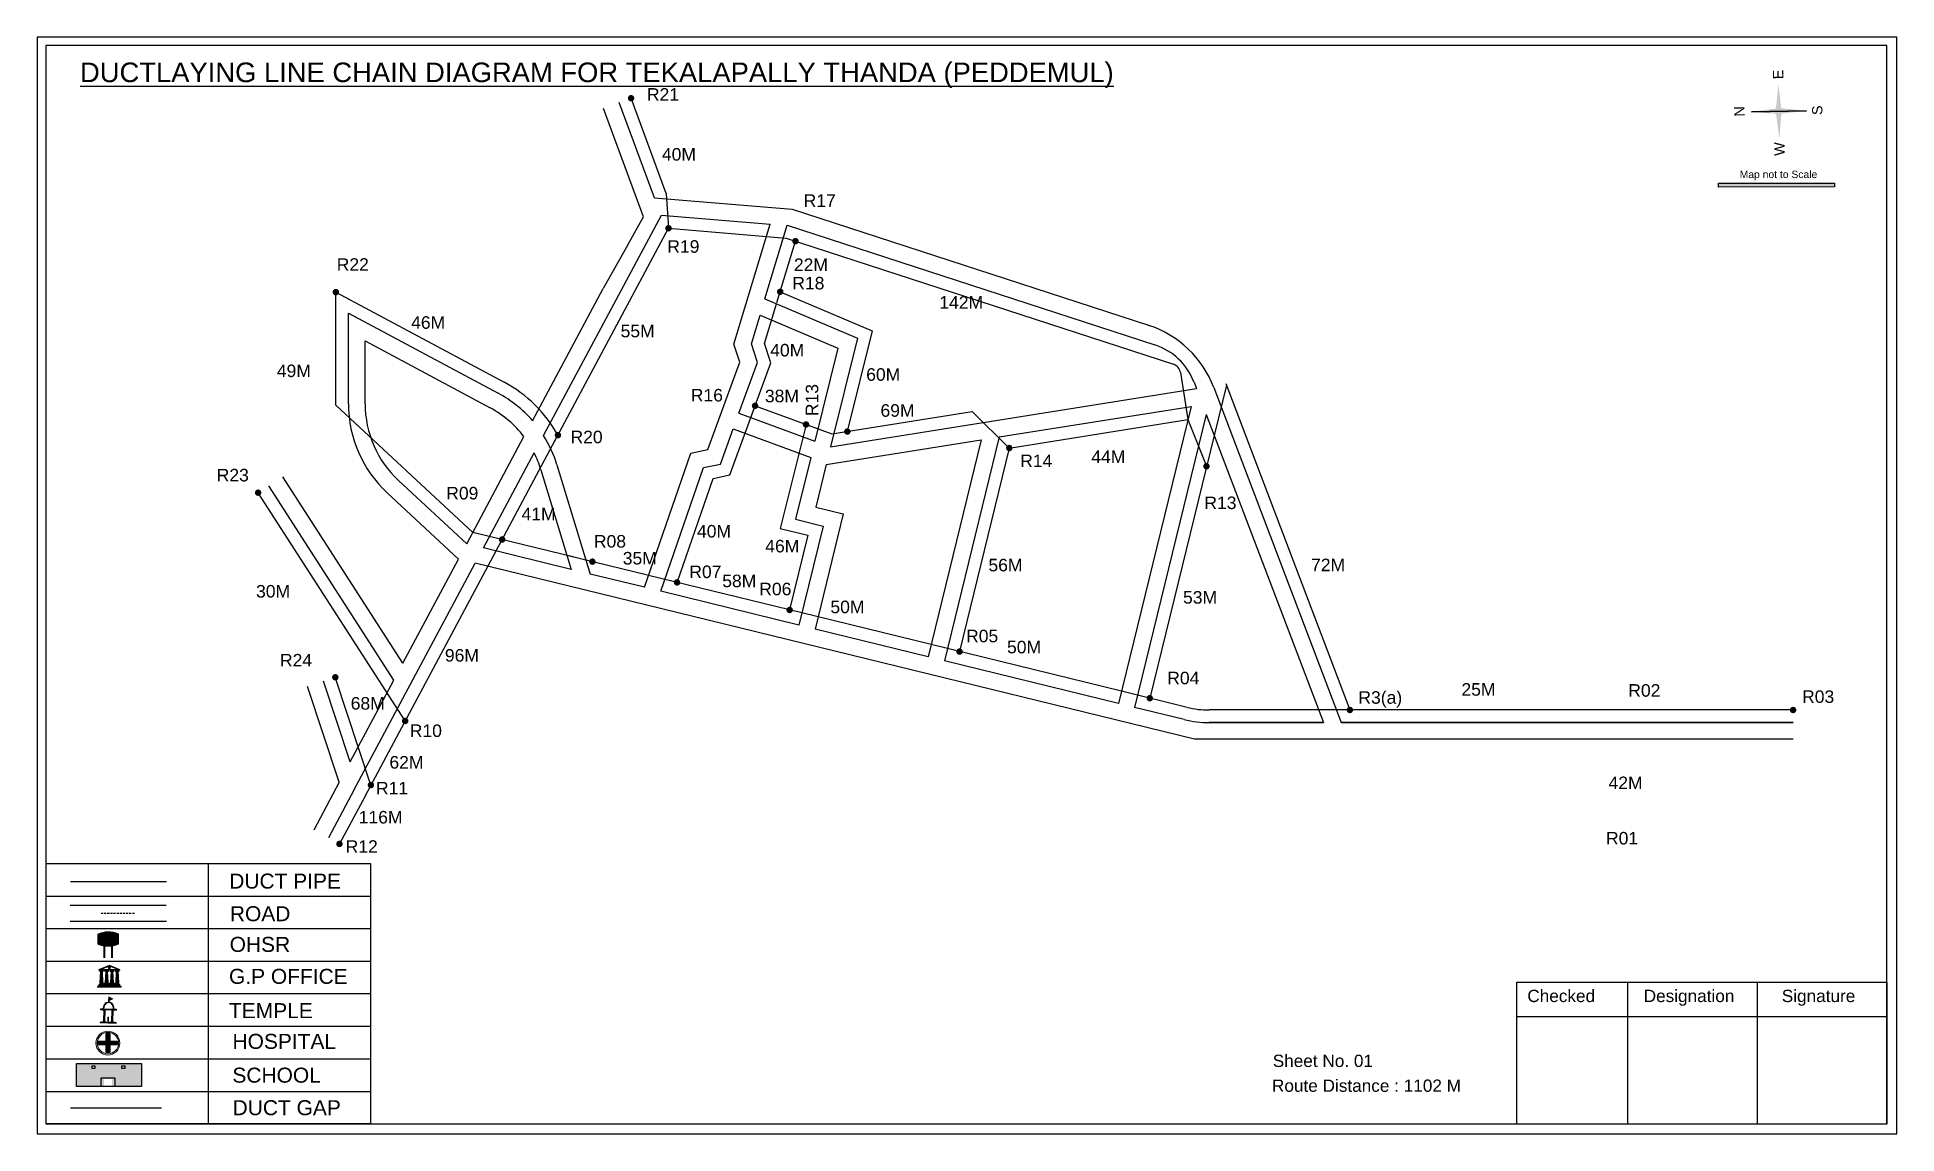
# Model space of a CAD drawing. Header units: inches. Extents: x -117 to 51867, y -12715 to 3423.
# Drawn here: x 16753 to 17643, y -12715 to -12190 of the extents above; entities that cross this region are included whole.
import ezdxf

# ---------------------------------------------------------------- set-up
doc = ezdxf.new("R2010")
doc.units = ezdxf.units.IN
doc.header["$MEASUREMENT"] = 0
doc.linetypes.add('DASHEDX2', pattern=[1.5, 1, -0.5])
for name, color, linetype in [('LANDMARK', 7, 'Continuous'), ('OHT', 7, 'Continuous'), ('pipe', 5, 'Continuous')]:
    doc.layers.add(name, color=color, linetype=linetype)
doc.styles.get("Standard").update_dxf_attribs({"font": 'arial.ttf'})

msp = doc.modelspace()

# ---------------------------------------------------------------- texts
at = {"color": 242, "true_color": 0xcd2027}
msp.add_text('%%UDUCTLAYING LINE CHAIN DIAGRAM FOR TEKALAPALLY THANDA (PEDDEMUL)', height=9.375, dxfattribs=at).set_placement((16773.24, -12211.51))
for s, height, rotation, p in [('E', 4.95, 91.00631, (17588.6, -12210.11)), ('N', 4.95, 91.00631, (17570.02, -12227.96)), ('S', 4.95, 91.00631, (17607.3, -12227.21)), ('W', 4.95, 91.00631, (17589.25, -12246.71)), ('R13', 6, 90, (17126.61, -12371.27))]:
    msp.add_text(s, height=height, rotation=rotation).set_placement(p)
for s, height, p in [('R21', 6, (17044.6, -12220.38)), ('40M', 6, (17051.77, -12249.02)), ('Map not to Scale', 3.5424, (17567.69, -12257.4)), ('R17', 6, (17119.62, -12271.17)), ('R19', 6, (17054.35, -12293.12)), ('R22', 6, (16896.12, -12301.73)), ('22M', 6, (17114.95, -12301.86)), ('R18', 6, (17114.18, -12310.64)), ('142M', 6, (17184.56, -12319.87)), ('46M', 6, (16931.73, -12329.47)), ('55M', 6, (17032.01, -12333.57)), ('40M', 6, (17103.61, -12342.71)), ('49M', 6, (16867.46, -12352.6)), ('60M', 6, (17149.56, -12354.35)), ('R16', 6, (17065.61, -12364.25)), ('38M', 6, (17101.07, -12364.63)), ('69M', 6, (17156.4, -12371.56)), ('R20', 6, (17008.03, -12384.22)), ('R14', 6, (17223.29, -12395.63)), ('44M', 6, (17257.33, -12393.69)), ('R23', 6, (16838.67, -12402.47)), ('R09', 6, (16948.54, -12411.11)), ('41M', 6, (16984.58, -12421.1)), ('R13', 6, (17311.43, -12415.71)), ('40M', 6, (17068.57, -12429.32)), ('R08', 6, (17019.22, -12434.14)), ('46M', 6, (17101.24, -12436.43)), ('35M', 6, (17033.03, -12442.21)), ('R07', 6, (17064.89, -12448.73)), ('56M', 6, (17208.08, -12445.51)), ('72M', 6, (17362.51, -12445.42)), ('30M', 6, (16857.5, -12458.03)), ('58M', 6, (17080.64, -12453.08)), ('R06', 6, (17098.37, -12456.95)), ('50M', 6, (17132.43, -12465.51)), ('53M', 6, (17301.22, -12460.94)), ('R05', 6, (17197.38, -12479.44)), ('50M', 6, (17216.98, -12484.72)), ('R24', 6, (16868.95, -12491.01)), ('96M', 6, (16947.9, -12488.68)), ('R04', 6, (17293.67, -12499.52)), ('68M', 6, (16902.81, -12511.63)), ('R3(a)', 6, (17385.16, -12508.83)), ('25M', 6, (17434.49, -12504.98)), ('R02', 6, (17514.34, -12505.46)), ('R03', 6, (17597.55, -12508.43)), ('R10', 6, (16931.09, -12524.73)), ('62M', 6, (16921.34, -12539.83)), ('R11', 6, (16914.92, -12552.21)), ('42M', 6, (17504.89, -12549.66)), ('116M', 6, (16906.65, -12566.1)), ('R12', 6, (16900.4, -12580.13)), ('R01', 6, (17503.69, -12576.15)), ('DUCT PIPE', 7.178, (16844.66, -12597.24)), ('ROAD ', 7.178, (16844.97, -12612.85)), ('OHSR', 7.178, (16844.87, -12627.52)), ('G.P OFFICE', 7.178, (16844.55, -12642.81)), ('Checked', 5.886, (17466.02, -12651.52)), ('Designation', 5.886, (17521.72, -12651.52)), ('Signature', 5.886, (17587.82, -12651.52)), ('TEMPLE', 7.178, (16844.54, -12659.22)), ('HOSPITAL', 7.178, (16846.22, -12673.91)), ('SCHOOL', 7.178, (16846.17, -12690.07)), ('Sheet No. 01', 5.886, (17344.16, -12682.58)), ('Route Distance : 1102 M', 5.886, (17343.79, -12694.45)), ('DUCT GAP', 7.178, (16846.27, -12705.63))]:
    msp.add_text(s, height=height).set_placement(p)

# ---------------------------------------------------------------- blocks, each defined once
blk = doc.blocks.new('OHT')
at = {"linetype": 'Continuous', "lineweight": 0, "true_color": 0x0ffffc}
blk.add_hatch(color=4, dxfattribs=at).paths.add_polyline_path([(0.012, 1), (0, 1, 0.101323), (-0.4, 0.916), (-0.4, 0.525, 0.194075), (0.399, 0.521), (0.399, 0.921, 0.097877)])
at = {"color": 4, "linetype": 'Continuous', "lineweight": 0, "true_color": 0x0ffffc, "flags": 128}
for points in [[(-0.4, 0.525), (-0.4, 0.916)], [(0.399, 0.521), (0.399, 0.921)]]:
    blk.add_lwpolyline(points, dxfattribs=at)
at = {"color": 4, "linetype": 'Continuous', "lineweight": 0, "true_color": 0x0ffffc, "const_width": 0.075, "flags": 128}
for points in [[(-0.15, 0), (-0.15, 0.475)], [(0.15, 0), (0.15, 0.473)]]:
    blk.add_lwpolyline(points, dxfattribs=at)
at = {"color": 4, "linetype": 'Continuous', "lineweight": 0, "true_color": 0x0ffffc}
for centre, radius, start, end in [((0.006, -0.019), 1.019, 67.31091, 113.47108), ((0.004, 1.513), 1.068, 247.76824, 291.70073)]:
    blk.add_arc(centre, radius, start, end, dxfattribs=at)
blk = doc.blocks.new('Government_Office')
at = {"linetype": 'Continuous', "lineweight": 0, "true_color": 0xff0000}
h = blk.add_hatch(color=1, dxfattribs=at)
h.paths.add_polyline_path([(0.44, 0.72), (0.45, 0.75), (0, 0.93), (-0.45, 0.75), (-0.44, 0.72)])
h.paths.add_polyline_path([(0.355, 0.75), (-0.355, 0.75), (0, 0.9)], flags=16)
h.paths.add_polyline_path([(0, 0.778, -1), (0, 0.872, -1)], flags=0)
h = blk.add_hatch(color=1, dxfattribs=at)
edge = h.paths.add_edge_path()
edge.add_arc((0, 0.825), 0.0467, 90, 270)
edge.add_arc((0, 0.825), 0.0467, 270, 450)
for points in [[(-0.5, 0.05), (0.5, 0.05), (0.5, 0), (-0.5, 0)], [(-0.45, 0.075), (-0.45, 0.12), (0.45, 0.12), (0.45, 0.075)], [(-0.4, 0.14), (-0.4, 0.18), (0.4, 0.18), (0.4, 0.14)]]:
    blk.add_hatch(color=1, dxfattribs=at).paths.add_polyline_path(points)
h = blk.add_hatch(color=1, dxfattribs=at)
edge = h.paths.add_edge_path()
edge.add_line((-0.27, 0.195), (-0.295, 0.675))
edge.add_line((-0.295, 0.675), (-0.29, 0.675))
edge.add_arc((-0.278, 0.688), 0.0176, 225.30401, 441.56588)
edge.add_line((-0.275, 0.705), (-0.395, 0.705))
edge.add_arc((-0.392, 0.688), 0.0176, 98.43412, 314.69599)
edge.add_line((-0.38, 0.675), (-0.375, 0.675))
edge.add_line((-0.375, 0.675), (-0.4, 0.195))
edge.add_line((-0.4, 0.195), (-0.27, 0.195))
h = blk.add_hatch(color=1, dxfattribs=at)
edge = h.paths.add_edge_path()
edge.add_line((-0.047, 0.195), (-0.072, 0.675))
edge.add_line((-0.072, 0.675), (-0.067, 0.675))
edge.add_arc((-0.054, 0.688), 0.0176, 225.30401, 441.56588)
edge.add_line((-0.052, 0.705), (-0.172, 0.705))
edge.add_arc((-0.169, 0.688), 0.0176, 98.43412, 314.69599)
edge.add_line((-0.157, 0.675), (-0.152, 0.675))
edge.add_line((-0.152, 0.675), (-0.177, 0.195))
edge.add_line((-0.177, 0.195), (-0.047, 0.195))
h = blk.add_hatch(color=1, dxfattribs=at)
edge = h.paths.add_edge_path()
edge.add_line((0.177, 0.195), (0.152, 0.675))
edge.add_line((0.152, 0.675), (0.157, 0.675))
edge.add_arc((0.169, 0.688), 0.0176, 225.30401, 441.56588)
edge.add_line((0.172, 0.705), (0.052, 0.705))
edge.add_arc((0.054, 0.688), 0.0176, 98.43412, 314.69599)
edge.add_line((0.067, 0.675), (0.072, 0.675))
edge.add_line((0.072, 0.675), (0.047, 0.195))
edge.add_line((0.047, 0.195), (0.177, 0.195))
h = blk.add_hatch(color=1, dxfattribs=at)
edge = h.paths.add_edge_path()
edge.add_line((0.4, 0.195), (0.375, 0.675))
edge.add_line((0.375, 0.675), (0.38, 0.675))
edge.add_arc((0.392, 0.688), 0.0176, 225.30401, 441.56588)
edge.add_line((0.395, 0.705), (0.275, 0.705))
edge.add_arc((0.278, 0.688), 0.0176, 98.43412, 314.69599)
edge.add_line((0.29, 0.675), (0.295, 0.675))
edge.add_line((0.295, 0.675), (0.27, 0.195))
edge.add_line((0.27, 0.195), (0.4, 0.195))
at = {"color": 1, "linetype": 'Continuous', "lineweight": 0, "true_color": 0xff0000, "flags": 128}
for points in [[(-0.45, 0.75), (-0.44, 0.72), (0.44, 0.72), (0.45, 0.75), (0, 0.93)], [(-0.355, 0.75), (0.355, 0.75), (0, 0.9)], [(-0.5, 0.05), (0.5, 0.05), (0.5, 0), (-0.5, 0)], [(-0.45, 0.075), (-0.45, 0.12), (0.45, 0.12), (0.45, 0.075)], [(-0.4, 0.14), (-0.4, 0.18), (0.4, 0.18), (0.4, 0.14)]]:
    blk.add_lwpolyline(points, close=True, dxfattribs=at)
for points in [[(0, 0.872, 1), (0, 0.778, 1)], [(-0.27, 0.195), (-0.295, 0.675), (-0.29, 0.675, 1.379694), (-0.275, 0.705), (-0.395, 0.705, 1.379694), (-0.38, 0.675), (-0.375, 0.675), (-0.4, 0.195)], [(-0.047, 0.195), (-0.072, 0.675), (-0.067, 0.675, 1.379694), (-0.052, 0.705), (-0.172, 0.705, 1.379694), (-0.157, 0.675), (-0.152, 0.675), (-0.177, 0.195)], [(0.177, 0.195), (0.152, 0.675), (0.157, 0.675, 1.379694), (0.172, 0.705), (0.052, 0.705, 1.379694), (0.067, 0.675), (0.072, 0.675), (0.047, 0.195)], [(0.4, 0.195), (0.375, 0.675), (0.38, 0.675, 1.379694), (0.395, 0.705), (0.275, 0.705, 1.379694), (0.29, 0.675), (0.295, 0.675), (0.27, 0.195)]]:
    blk.add_lwpolyline(points, format="xyb", close=True, dxfattribs=at)
blk = doc.blocks.new('Temple')
at = {"linetype": 'Continuous', "lineweight": 0, "true_color": 0xff0000}
h = blk.add_hatch(color=1, dxfattribs=at)
edge = h.paths.add_edge_path()
edge.add_line((0.175, 0.49), (0.225, 0.49))
edge.add_line((0.225, 0.49), (0.225, 0.497))
edge.add_line((0.225, 0.497), (0.307, 0.497))
edge.add_line((0.307, 0.497), (0.307, 0.533))
edge.add_line((0.307, 0.533), (0.257, 0.533))
edge.add_line((0.257, 0.533), (0.257, 0.54))
edge.add_line((0.257, 0.54), (0.2, 0.54))
edge.add_spline(control_points=[(0.2, 0.54), (0.2, 0.589), (0.19, 0.638), (0.142, 0.743), (0.092, 0.79), (0.027, 0.805), (0.02, 0.806), (0.012, 0.806)], knot_values=[4.712389, 4.712389, 4.712389, 4.712389, 5.278166, 5.278166, 6.117402, 6.117402, 6.223801, 6.223801, 6.223801, 6.223801], degree=3, periodic=0)
edge.add_line((0.012, 0.806), (0.012, 0.79))
edge.add_line((0.012, 0.79), (-0.012, 0.79))
edge.add_line((-0.012, 0.79), (-0.012, 0.806))
edge.add_spline(control_points=[(-0.012, 0.806), (-0.055, 0.802), (-0.096, 0.781), (-0.171, 0.699), (-0.197, 0.628), (-0.2, 0.55), (-0.2, 0.545), (-0.2, 0.54)], knot_values=[6.343965, 6.343965, 6.343965, 6.343965, 6.956638, 6.956638, 7.795874, 7.795874, 7.853982, 7.853982, 7.853982, 7.853982], degree=3, periodic=0)
edge.add_line((-0.2, 0.54), (-0.257, 0.54))
edge.add_line((-0.257, 0.54), (-0.257, 0.533))
edge.add_line((-0.257, 0.533), (-0.307, 0.533))
edge.add_line((-0.307, 0.533), (-0.307, 0.497))
edge.add_line((-0.307, 0.497), (-0.225, 0.497))
edge.add_line((-0.225, 0.497), (-0.225, 0.49))
edge.add_line((-0.225, 0.49), (-0.175, 0.49))
edge.add_line((-0.175, 0.49), (-0.175, 0.07))
edge.add_arc((-0.205, 0.07), 0.03, -90, 0, ccw=False)
edge.add_line((-0.205, 0.04), (-0.257, 0.04))
edge.add_line((-0.257, 0.04), (-0.257, 0.033))
edge.add_line((-0.257, 0.033), (-0.307, 0.033))
edge.add_line((-0.307, 0.033), (-0.307, 0))
edge.add_line((-0.307, 0), (0.307, 0))
edge.add_line((0.307, 0), (0.307, 0.033))
edge.add_line((0.307, 0.033), (0.257, 0.033))
edge.add_line((0.257, 0.033), (0.257, 0.04))
edge.add_line((0.257, 0.04), (0.205, 0.04))
edge.add_arc((0.205, 0.07), 0.03, 180, 270, ccw=False)
edge.add_line((0.175, 0.07), (0.175, 0.49))
h.paths.add_polyline_path([(0.125, 0.07, -0.414214), (0.095, 0.04), (0.05, 0.04), (0.05, 0.033), (-0.05, 0.033), (-0.05, 0.04), (-0.095, 0.04, -0.414214), (-0.125, 0.07), (-0.125, 0.497), (0.125, 0.497)], flags=16)
edge = h.paths.add_edge_path(flags=16)
edge.add_ellipse((0, 0.54), major_axis=(0, 0.242), ratio=0.722808, start_angle=270, end_angle=450, ccw=False)
edge.add_line((0.175, 0.54), (-0.175, 0.54))
h.paths.add_polyline_path([(0.012, 0.23), (0.012, 0.07), (-0.012, 0.07), (-0.012, 0.23)], flags=0)
h = blk.add_hatch(color=1, dxfattribs=at)
edge = h.paths.add_edge_path()
edge.add_line((0.012, 0.857), (0, 0.85))
edge.add_line((0, 0.85), (-0.003, 0.925))
edge.add_line((-0.003, 0.925), (-0.012, 0.925))
edge.add_line((-0.012, 0.925), (-0.012, 0.806))
edge.add_spline(control_points=[(-0.012, 0.806), (-0.004, 0.807), (0.004, 0.807), (0.012, 0.806)], knot_values=[6.223801, 6.223801, 6.223801, 6.223801, 6.343965, 6.343965, 6.343965, 6.343965], degree=3, periodic=0)
edge.add_line((0.012, 0.806), (0.012, 0.857))
h = blk.add_hatch(color=1, dxfattribs=at)
edge = h.paths.add_edge_path()
edge.add_line((0.012, 0.79), (0.012, 0.806))
edge.add_spline(control_points=[(0.012, 0.806), (0.004, 0.807), (-0.004, 0.807), (-0.012, 0.806)], knot_values=[6.223801, 6.223801, 6.223801, 6.223801, 6.343965, 6.343965, 6.343965, 6.343965], degree=3, periodic=0)
edge.add_line((-0.012, 0.806), (-0.012, 0.79))
edge.add_line((-0.012, 0.79), (0.012, 0.79))
at = {"linetype": 'Continuous', "lineweight": 0, "true_color": 0xe66000}
blk.add_hatch(color=32, dxfattribs=at).paths.add_polyline_path([(-0.006, 1), (0.147, 0.931), (0, 0.85)])
at = {"color": 1, "linetype": 'Continuous', "lineweight": 0, "true_color": 0xff0000, "flags": 128}
for points in [[(0.012, 0.925), (-0.012, 0.925), (-0.012, 0.79), (0.012, 0.79)], [(0.012, 0.23), (-0.012, 0.23), (-0.012, 0.07), (0.012, 0.07)]]:
    blk.add_lwpolyline(points, close=True, dxfattribs=at)
at = {"color": 32, "linetype": 'Continuous', "lineweight": 0, "true_color": 0xe66000, "flags": 128}
blk.add_lwpolyline([(-0.006, 1), (0.147, 0.931), (0, 0.85), (-0.006, 1)], dxfattribs=at)
at = {"color": 1, "linetype": 'Continuous', "lineweight": 0, "true_color": 0xff0000, "flags": 128}
blk.add_lwpolyline([(0.2, 0.54), (0.257, 0.54), (0.257, 0.533), (0.307, 0.533), (0.307, 0.497), (0.225, 0.497), (0.225, 0.49), (0.175, 0.49), (0.175, 0.07, 0.414214), (0.205, 0.04), (0.257, 0.04), (0.257, 0.033), (0.307, 0.033), (0.307, 0), (-0.307, 0), (-0.307, 0.033), (-0.257, 0.033), (-0.257, 0.04), (-0.205, 0.04, 0.414214), (-0.175, 0.07), (-0.175, 0.49), (-0.225, 0.49), (-0.225, 0.497), (-0.307, 0.497), (-0.307, 0.533), (-0.257, 0.533), (-0.257, 0.54), (-0.2, 0.54)], format="xyb", dxfattribs=at)
blk.add_lwpolyline([(-0.175, 0.54), (0.175, 0.54)], dxfattribs=at)
blk.add_lwpolyline([(0.125, 0.497), (0.125, 0.07, -0.414214), (0.095, 0.04), (0.05, 0.04), (0.05, 0.033), (-0.05, 0.033), (-0.05, 0.04), (-0.095, 0.04, -0.414214), (-0.125, 0.07), (-0.125, 0.497)], format="xyb", close=True, dxfattribs=at)
at = {"color": 1, "linetype": 'Continuous', "lineweight": 0, "true_color": 0xff0000}
blk.add_ellipse((0, 0.54), major_axis=(0, 0.242), ratio=0.722808, start_param=4.712389, end_param=7.853982, dxfattribs=at)
blk.add_open_spline([(0.2, 0.54), (0.2, 0.589), (0.19, 0.638), (0.142, 0.743), (0.092, 0.79), (-0.023, 0.816), (-0.085, 0.794), (-0.171, 0.699), (-0.197, 0.628), (-0.2, 0.55), (-0.2, 0.545), (-0.2, 0.54)], degree=3, knots=[4.712389, 4.712389, 4.712389, 4.712389, 5.278166, 5.278166, 6.117402, 6.117402, 6.956638, 6.956638, 7.795874, 7.795874, 7.853982, 7.853982, 7.853982, 7.853982], dxfattribs=at)
blk = doc.blocks.new('*U116')
at = {"color": 0, "linetype": 'DASHEDX2', "transparency": 16777216}
blk.add_line((-8.22, 0), (8.01, 0), dxfattribs=at)
blk = doc.blocks.new('Hospital')
at = {"linetype": 'Continuous', "lineweight": 0, "true_color": 0x000000}
h = blk.add_hatch(color=18, dxfattribs=at)
h.paths.add_polyline_path([(-0.5, 0, 1), (0.5, 0, 1)])
h.paths.add_polyline_path([(0.446, 0, -1), (-0.446, 0, -1)], flags=16)
at = {"linetype": 'Continuous', "true_color": 0xff0000}
blk.add_hatch(color=1, dxfattribs=at).paths.add_polyline_path([(-0.394, 0.08), (-0.08, 0.08), (-0.08, 0.394), (0.08, 0.394), (0.08, 0.08), (0.394, 0.08), (0.394, -0.08), (0.08, -0.08), (0.08, -0.394), (-0.08, -0.394), (-0.08, -0.08), (-0.394, -0.08)])
at = {"color": 1, "linetype": 'Continuous', "true_color": 0xff0000, "flags": 128}
blk.add_lwpolyline([(-0.394, 0.08), (-0.08, 0.08), (-0.08, 0.394), (0.08, 0.394), (0.08, 0.08), (0.394, 0.08), (0.394, -0.08), (0.08, -0.08), (0.08, -0.394), (-0.08, -0.394), (-0.08, -0.08), (-0.394, -0.08)], close=True, dxfattribs=at)
at = {"color": 18, "linetype": 'Continuous', "lineweight": 0, "true_color": 0x000000}
for radius in [0.5, 0.446]:
    blk.add_circle((0, 0), radius, dxfattribs=at)

# ---------------------------------------------------------------- hatches: boundary and pattern name
at = {"ltscale": 0.5}
h = msp.add_hatch(color=5, dxfattribs=at)
h.dxf.hatch_style = 1
h.paths.add_polyline_path([(17038.58, -12219.21, 1), (17035.46, -12219.21, 1)])
at = {"true_color": 0x0093dd}
h = msp.add_hatch(color=142, dxfattribs=at)
h.dxf.hatch_style = 1
h.paths.add_polyline_path([(17557.51, -12259.9), (17557.51, -12261.75), (17613.02, -12261.62), (17613.02, -12259.78)])
at = {"ltscale": 0.5}
h = msp.add_hatch(color=5, dxfattribs=at)
h.dxf.hatch_style = 1
h.paths.add_polyline_path([(17056.49, -12281.4, 1), (17053.37, -12281.4, 1)])
h = msp.add_hatch(color=5, dxfattribs=at)
h.dxf.hatch_style = 1
h.paths.add_polyline_path([(17117.3, -12287.58, 1), (17114.18, -12287.58, 1)])
h = msp.add_hatch(color=5, dxfattribs=at)
h.dxf.hatch_style = 1
h.paths.add_polyline_path([(16897.26, -12311.95, 1), (16894.14, -12311.95, 1)])
h = msp.add_hatch(color=5, dxfattribs=at)
h.dxf.hatch_style = 1
h.paths.add_polyline_path([(17109.96, -12311.77, 1), (17106.85, -12311.77, 1)])
h = msp.add_hatch(color=5, dxfattribs=at)
h.dxf.hatch_style = 1
h.paths.add_polyline_path([(17097.92, -12366.33, 1), (17094.8, -12366.33, 1)])
h = msp.add_hatch(color=5, dxfattribs=at)
h.dxf.hatch_style = 1
h.paths.add_polyline_path([(17003.55, -12380.38, 1), (17000.43, -12380.38, 1)])
h = msp.add_hatch(color=5, dxfattribs=at)
h.dxf.hatch_style = 1
h.paths.add_polyline_path([(17122.31, -12375.27, 1), (17119.19, -12375.27, 1)])
h = msp.add_hatch(color=5, dxfattribs=at)
h.dxf.hatch_style = 1
h.paths.add_polyline_path([(17142.08, -12378.62, 1), (17138.97, -12378.62, 1)])
h = msp.add_hatch(color=5, dxfattribs=at)
h.dxf.hatch_style = 1
h.paths.add_polyline_path([(17219.62, -12386.52, 1), (17216.5, -12386.52, 1)])
h = msp.add_hatch(color=5, dxfattribs=at)
h.dxf.hatch_style = 1
h.paths.add_polyline_path([(17314, -12395.26, 1), (17310.89, -12395.26, 1)])
h = msp.add_hatch(color=5, dxfattribs=at)
h.dxf.hatch_style = 1
h.paths.add_polyline_path([(16860.05, -12407.87, 1), (16856.94, -12407.87, 1)])
h = msp.add_hatch(color=5, dxfattribs=at)
h.dxf.hatch_style = 1
h.paths.add_polyline_path([(16976.85, -12430.29, 1), (16973.73, -12430.29, 1)])
h = msp.add_hatch(color=5, dxfattribs=at)
h.dxf.hatch_style = 1
h.paths.add_polyline_path([(17020.05, -12440.87, 1), (17016.93, -12440.87, 1)])
h = msp.add_hatch(color=5, dxfattribs=at)
h.dxf.hatch_style = 1
h.paths.add_polyline_path([(17060.59, -12450.79, 1), (17057.47, -12450.79, 1)])
h = msp.add_hatch(color=5, dxfattribs=at)
h.dxf.hatch_style = 1
h.paths.add_polyline_path([(17114.48, -12463.98, 1), (17111.36, -12463.98, 1)])
h = msp.add_hatch(color=5, dxfattribs=at)
h.dxf.hatch_style = 1
h.paths.add_polyline_path([(17195.79, -12483.88, 1), (17192.67, -12483.88, 1)])
h = msp.add_hatch(color=5, dxfattribs=at)
h.dxf.hatch_style = 1
h.paths.add_polyline_path([(16897, -12496.16, 1), (16893.89, -12496.16, 1)])
h = msp.add_hatch(color=5, dxfattribs=at)
h.dxf.hatch_style = 1
h.paths.add_polyline_path([(17286.86, -12506.17, 1), (17283.74, -12506.17, 1)])
h = msp.add_hatch(color=5, dxfattribs=at)
h.dxf.hatch_style = 1
h.paths.add_polyline_path([(17382.64, -12511.82, 1), (17379.52, -12511.82, 1)])
h = msp.add_hatch(color=5, dxfattribs=at)
h.dxf.hatch_style = 1
h.paths.add_polyline_path([(17594.8, -12511.82, 1), (17591.69, -12511.82, 1)])
h = msp.add_hatch(color=5, dxfattribs=at)
h.dxf.hatch_style = 1
h.paths.add_polyline_path([(16930.44, -12517.07, 1), (16927.32, -12517.07, 1)])
h = msp.add_hatch(color=5, dxfattribs=at)
h.dxf.hatch_style = 1
h.paths.add_polyline_path([(16914.05, -12547.71, 1), (16910.93, -12547.71, 1)])
h = msp.add_hatch(color=5, dxfattribs=at)
h.dxf.hatch_style = 1
h.paths.add_polyline_path([(16898.99, -12575.87, 1), (16895.87, -12575.87, 1)])
at = {"true_color": 0xc8c92d}
h = msp.add_hatch(color=52, dxfattribs=at)
h.dxf.hatch_style = 1
h.paths.add_polyline_path([(16777.7, -12680.84), (16771.54, -12680.84), (16771.54, -12691.93), (16777.7, -12691.93)])
h.paths.add_polyline_path([(16802.55, -12680.84), (16796.39, -12680.84), (16796.39, -12691.93), (16802.55, -12691.93)])
at = {"true_color": 0x293189}
h = msp.add_hatch(color=177, dxfattribs=at)
h.dxf.hatch_style = 1
h.paths.add_polyline_path([(16796.39, -12680.84), (16777.7, -12680.84), (16777.7, -12691.93), (16784.71, -12691.93), (16784.71, -12688.29), (16788.57, -12688.29), (16788.57, -12691.93), (16796.39, -12691.93)])
h.paths.add_polyline_path([(16780.37, -12683.31), (16779, -12683.31), (16779, -12682.04), (16780.37, -12682.04)], flags=16)
h.paths.add_polyline_path([(16793.25, -12683.31), (16793.25, -12682.04), (16794.62, -12682.04), (16794.62, -12683.31)], flags=16)

# ---------------------------------------------------------------- linework, layer by layer
for p, q in [((17048.18, -12266.78), (17031.39, -12221.28)), ((17043.02, -12275.91), (17023.89, -12224.05)), ((17599.58, -12225.2), (17573.28, -12225.66)), ((17573.28, -12225.66), (17599.58, -12225.2)), ((17599.58, -12225.2), (17573.28, -12225.66)), ((17586.45, -12225.43), (17599.58, -12225.2)), ((16995.11, -12380.53), (17051.5, -12275.09)), ((17048.18, -12266.78), (17114.09, -12272.33)), ((17051.5, -12275.09), (17103.57, -12279.47)), ((17114.09, -12272.33), (17284.72, -12327.83)), ((17035.41, -12289.39), (17043.02, -12275.91)), ((17086.2, -12336.77), (17103.57, -12279.47)), ((17101.1, -12315.18), (17111.77, -12279.99)), ((17111.77, -12279.99), (17287.71, -12337.21)), ((17035.41, -12289.39), (17023.61, -12310.27)), ((16989.83, -12373.43), (17023.61, -12310.27)), ((17101.1, -12315.18), (17145.38, -12334.01)), ((16901.7, -12321.96), (16973.39, -12360.31)), ((16901.7, -12365.37), (16901.7, -12321.96)), ((17094.59, -12336.66), (17098.76, -12322.89)), ((17098.76, -12322.89), (17135.98, -12338.71)), ((16909.7, -12365.37), (16909.7, -12335.31)), ((16909.7, -12335.31), (16969.62, -12367.36)), ((17089.09, -12345.5), (17086.2, -12336.77)), ((17097.56, -12345.63), (17094.59, -12336.66)), ((17145.38, -12334.01), (17132.52, -12385.97)), ((17073.79, -12387.24), (17089.09, -12345.5)), ((17088.66, -12369.9), (17097.56, -12345.63)), ((17135.98, -12338.71), (17124.97, -12383.2)), ((17306.47, -12355.07), (17307.61, -12358.08)), ((17132.52, -12385.97), (17307.61, -12358.08)), ((17315.99, -12357.6), (17376.95, -12517.82)), ((17088.66, -12369.9), (17124.97, -12383.2)), ((17213.18, -12381.22), (17305.05, -12366.59)), ((17305.05, -12366.59), (17270.27, -12508.67)), ((17312.33, -12370.48), (17278.04, -12510.57)), ((17312.07, -12371.54), (17312.7, -12371.44)), ((17312.33, -12370.48), (17368.39, -12517.82)), ((16958.33, -12432.32), (16985.75, -12381.07)), ((17079.77, -12394.17), (17085.91, -12377.41)), ((17085.91, -12377.41), (17123.04, -12391.02)), ((17213.18, -12381.22), (17186.98, -12488.28)), ((16966.35, -12434.28), (16990.65, -12388.87)), ((17043.4, -12453.14), (17065.61, -12388.93)), ((17065.61, -12388.93), (17073.79, -12387.24)), ((17130.44, -12394.41), (17204.61, -12382.59)), ((17204.61, -12382.59), (17179.21, -12486.38)), ((16993.88, -12396.91), (17008.37, -12444.57)), ((17001.53, -12394.58), (17017.4, -12446.78)), ((17051.21, -12455.05), (17071.69, -12395.84)), ((17071.69, -12395.84), (17079.77, -12394.17)), ((17123.04, -12391.02), (17115.71, -12420.62)), ((17130.44, -12394.41), (17125.4, -12414.77)), ((16923.44, -12497.56), (16863.54, -12404.62)), ((16927.75, -12489.49), (16870.26, -12400.29)), ((16954.43, -12439.61), (16920.24, -12407.89)), ((16958.33, -12432.32), (16925.69, -12402.02)), ((17125.4, -12414.77), (17138.58, -12418.03)), ((17115.71, -12420.62), (17128.91, -12423.88)), ((17128.91, -12423.88), (17117.32, -12471.23)), ((17138.58, -12418.01), (17125.09, -12473.14)), ((17008.37, -12444.57), (16966.35, -12434.28)), ((16904.37, -12550.18), (16962.46, -12441.57)), ((16927.75, -12489.49), (16954.43, -12439.61)), ((17306.7, -12525.82), (16962.46, -12441.57)), ((17043.4, -12453.14), (17017.4, -12446.78)), ((17117.32, -12471.23), (17051.21, -12455.05)), ((17179.21, -12486.38), (17125.09, -12473.14)), ((17270.27, -12508.67), (17186.98, -12488.28)), ((16902.52, -12536.67), (16923.44, -12497.56)), ((16897.31, -12546.4), (16882.15, -12500.55)), ((16902.52, -12536.67), (16889.75, -12498.04)), ((17301.81, -12516.39), (17278.04, -12510.57)), ((17313.7, -12517.82), (17368.39, -12517.82)), ((17368.39, -12517.82), (17313.7, -12517.82)), ((17593.24, -12517.82), (17376.95, -12517.82)), ((17376.95, -12517.82), (17593.24, -12517.82)), ((17593.24, -12525.82), (17306.7, -12525.82)), ((16897.31, -12546.4), (16885.08, -12569.27)), ((16904.37, -12550.18), (16892.14, -12573.04)), ((16756.86, -12585.4), (16756.86, -12708.61)), ((16834.62, -12585.4), (16834.62, -12709.82)), ((16912.39, -12600.95), (16756.86, -12600.95)), ((16768.51, -12605.25), (16814.4, -12605.25)), ((16768.51, -12612.77), (16814.63, -12612.77)), ((16912.39, -12616.51), (16756.86, -12616.51)), ((16912.39, -12632.06), (16756.86, -12632.06)), ((16912.39, -12647.61), (16756.86, -12647.61)), ((16912.39, -12663.17), (16756.86, -12663.17)), ((16756.86, -12678.72), (16912.39, -12678.72)), ((16756.86, -12694.27), (16912.39, -12694.27)), ((16756.85, -12708.85), (16756.85, -12709.81)), ((16756.86, -12708.61), (16756.86, -12709.82)), ((16912.39, -12709.82), (16756.86, -12709.82))]:
    msp.add_line(p, q)
at = {"color": 1}
msp.add_line((17573.28, -12225.66), (17586.44, -12225.43), dxfattribs=at)
at = {"color": 242, "true_color": 0xcd2027}
for p, q in [((17513.91, -12641.98), (17513.91, -12709.87)), ((17576.12, -12641.98), (17576.12, -12709.87)), ((17460.95, -12658.42), (17638.17, -12658.42))]:
    msp.add_line(p, q, dxfattribs=at)
for points in [[(16752.74, -12190.02), (16752.74, -12714.52), (17642.88, -12714.52), (17642.88, -12190.02)], [(16756.85, -12194.04), (16756.85, -12709.81), (17638.17, -12709.81), (17638.17, -12194.04)], [(16802.62, -12680.84), (16802.62, -12691.93), (16771.54, -12691.93), (16771.54, -12680.84)], [(16780.37, -12682.04), (16780.37, -12683.31), (16779, -12683.31), (16779, -12682.04)], [(16793.25, -12683.31), (16793.25, -12682.04), (16794.62, -12682.04), (16794.62, -12683.31)]]:
    msp.add_lwpolyline(points, close=True)
at = {"color": 142, "true_color": 0x0093dd}
msp.add_lwpolyline([(17613.02, -12261.62), (17557.51, -12261.75), (17557.51, -12259.9), (17613.02, -12259.78), (17613.02, -12261.62)], dxfattribs=at)
for points in [[(16912.39, -12709.82), (16912.39, -12585.4), (16756.86, -12585.4)], [(16783.38, -12691.93), (16783.38, -12687.82), (16789.9, -12687.82), (16789.9, -12691.93)]]:
    msp.add_lwpolyline(points)
at = {"color": 242, "true_color": 0xcd2027}
msp.add_lwpolyline([(17638.17, -12709.87), (17460.95, -12709.87), (17460.95, -12641.98), (17638.17, -12641.98)], close=True, dxfattribs=at)
for centre, radius, start, end in [((17269.26, -12375.38), 50, 20.829, 71.98221), ((17278.43, -12365.74), 30, 20.829, 71.98221), ((16946.04, -12411.45), 58, 40.96649, 61.85908), ((16959.7, -12365.37), 58, 180, 227.13546), ((16959.7, -12365.37), 50, 180, 227.13546), ((16946.04, -12411.45), 50, 37.42312, 61.85908), ((16946.04, -12411.45), 58, 16.91168, 32.21912), ((16946.04, -12411.45), 50, 16.91168, 26.85212), ((17313.7, -12467.82), 50, 256.24655, 270)]:
    msp.add_arc(centre, radius, start, end)
for points in [[(17587.73, -12225.4), (17584.91, -12225.45), (17586.2, -12212.28)], [(17587.73, -12225.4), (17584.91, -12225.45), (17586.2, -12212.28)], [(17587.73, -12225.4), (17584.91, -12225.45), (17586.66, -12238.58)], [(17587.73, -12225.4), (17584.91, -12225.45), (17586.66, -12238.58)], [(17586.46, -12226.73), (17586.42, -12223.91), (17599.58, -12225.2)], [(17586.46, -12226.73), (17586.42, -12223.91), (17599.58, -12225.2)]]:
    msp.add_solid(points)
at = {"color": 1}
msp.add_solid([(17586.46, -12226.73), (17586.42, -12223.91), (17573.28, -12225.66)], dxfattribs=at)
msp.add_solid([(17586.46, -12226.73), (17586.42, -12223.91), (17573.28, -12225.66)], dxfattribs=at)
at = {"layer": 'OHT', "color": 5}
msp.add_line((16768.68, -12593.87), (16814.57, -12593.87), dxfattribs=at)
at = {"layer": 'OHT', "color": 1}
msp.add_line((16768.68, -12702.05), (16812.27, -12702.05), dxfattribs=at)
at = {"layer": 'pipe'}
for p, q in [((17053.81, -12264.7), (17037.02, -12219.21)), ((17053.81, -12264.7), (17054.93, -12281.4)), ((17000.4, -12383.36), (17054.93, -12281.4)), ((17054.93, -12281.4), (17111.3, -12286.14)), ((17117.48, -12281.84), (17117.51, -12281.73)), ((17106.84, -12316.93), (17115.74, -12287.58)), ((17111.3, -12286.14), (17296.61, -12346.42)), ((16895.7, -12366), (16895.7, -12311.95)), ((16895.7, -12311.95), (16976.22, -12355.02)), ((17100.88, -12336.58), (17106.65, -12317.55)), ((17108.4, -12311.77), (17152.43, -12330.49)), ((17103.91, -12345.73), (17100.88, -12336.58)), ((17152.43, -12330.49), (17140.52, -12378.62)), ((17094.3, -12371.97), (17103.91, -12345.73)), ((17300, -12350.4), (17303.5, -12372.91)), ((17321.96, -12356.4), (17285.3, -12506.17)), ((17321.66, -12355.62), (17381.08, -12511.82)), ((16961.27, -12426.86), (16895.7, -12366)), ((17084.26, -12399.37), (17096.36, -12366.33)), ((17096.36, -12366.33), (17133.12, -12379.8)), ((17133.12, -12379.8), (17200.22, -12369.11)), ((17218.06, -12386.52), (17200.22, -12369.11)), ((17218.06, -12386.52), (17303.5, -12372.91)), ((17303.5, -12372.91), (17312.45, -12395.26)), ((16972.37, -12435.76), (17001.99, -12380.38)), ((17120.75, -12375.27), (17108.45, -12425)), ((17218.06, -12386.52), (17194.23, -12483.88)), ((17076.24, -12401.03), (17084.26, -12399.37)), ((16928.88, -12517.07), (16858.49, -12407.87)), ((17059.03, -12450.79), (17076.24, -12401.03)), ((17108.45, -12425), (17121.66, -12428.27)), ((17009.79, -12438.74), (16961.27, -12426.86)), ((17121.66, -12428.27), (17112.92, -12463.98)), ((16909.66, -12553.01), (16972.37, -12435.76)), ((17044.83, -12447.31), (17006.34, -12437.89)), ((17118.74, -12465.41), (17045.37, -12447.45)), ((17188.4, -12482.46), (17118.74, -12465.41)), ((17271.7, -12502.84), (17188.4, -12482.46)), ((16912.49, -12547.71), (16895.44, -12496.16)), ((17303.24, -12510.56), (17271.7, -12502.84)), ((17368.39, -12511.82), (17313.7, -12511.82)), ((17593.24, -12511.82), (17366.1, -12511.82)), ((16909.66, -12553.01), (16897.43, -12575.87))]:
    msp.add_line(p, q, dxfattribs=at)
for centre, radius, start, end in [((16946.04, -12411.45), 64, 29.04366, 61.85908), ((17295.06, -12351.17), 5, 8.8347, 71.98221), ((17313.7, -12467.82), 44, 256.24655, 270)]:
    msp.add_arc(centre, radius, start, end, dxfattribs=at)

# ---------------------------------------------------------------- block references
at = {"linetype": 'DASHEDX2'}
msp.add_blockref('*U116', (16791.51, -12609.01), dxfattribs=at)
at = {"layer": 'LANDMARK'}
for name, p, xscale, yscale, zscale in [('Government_Office', (16787.27, -12644.47), 11.32114773247135, 11.32114773247135, 11.32114773247135), ('Hospital', (16786.59, -12671.13), 11.41772014427468, 11.41772014427468, 11.41772014427468)]:
    msp.add_blockref(name, p, dxfattribs=dict(at, xscale=xscale, yscale=yscale, zscale=zscale))
at = {"layer": 'LANDMARK', "xscale": 12.62452535729322, "yscale": 12.62452535729322, "zscale": 12.62452535729322, "rotation": 358.3713438591284}
msp.add_blockref('Temple', (16786.7, -12661.59), dxfattribs=at)
at = {"layer": 'OHT', "xscale": 12.45189723782068, "yscale": 12.45189723782068, "zscale": 12.45189723782068}
msp.add_blockref('OHT', (16786.68, -12630.37), dxfattribs=at)

msp.set_redraw_order([(e.dxf.handle, doc.entitydb.next_handle()) for e in msp.query("TEXT MTEXT ATTDEF DIMENSION ARC_DIMENSION")])  # texts and dimensions are drawn at this point

doc.saveas('drawing.dxf')
